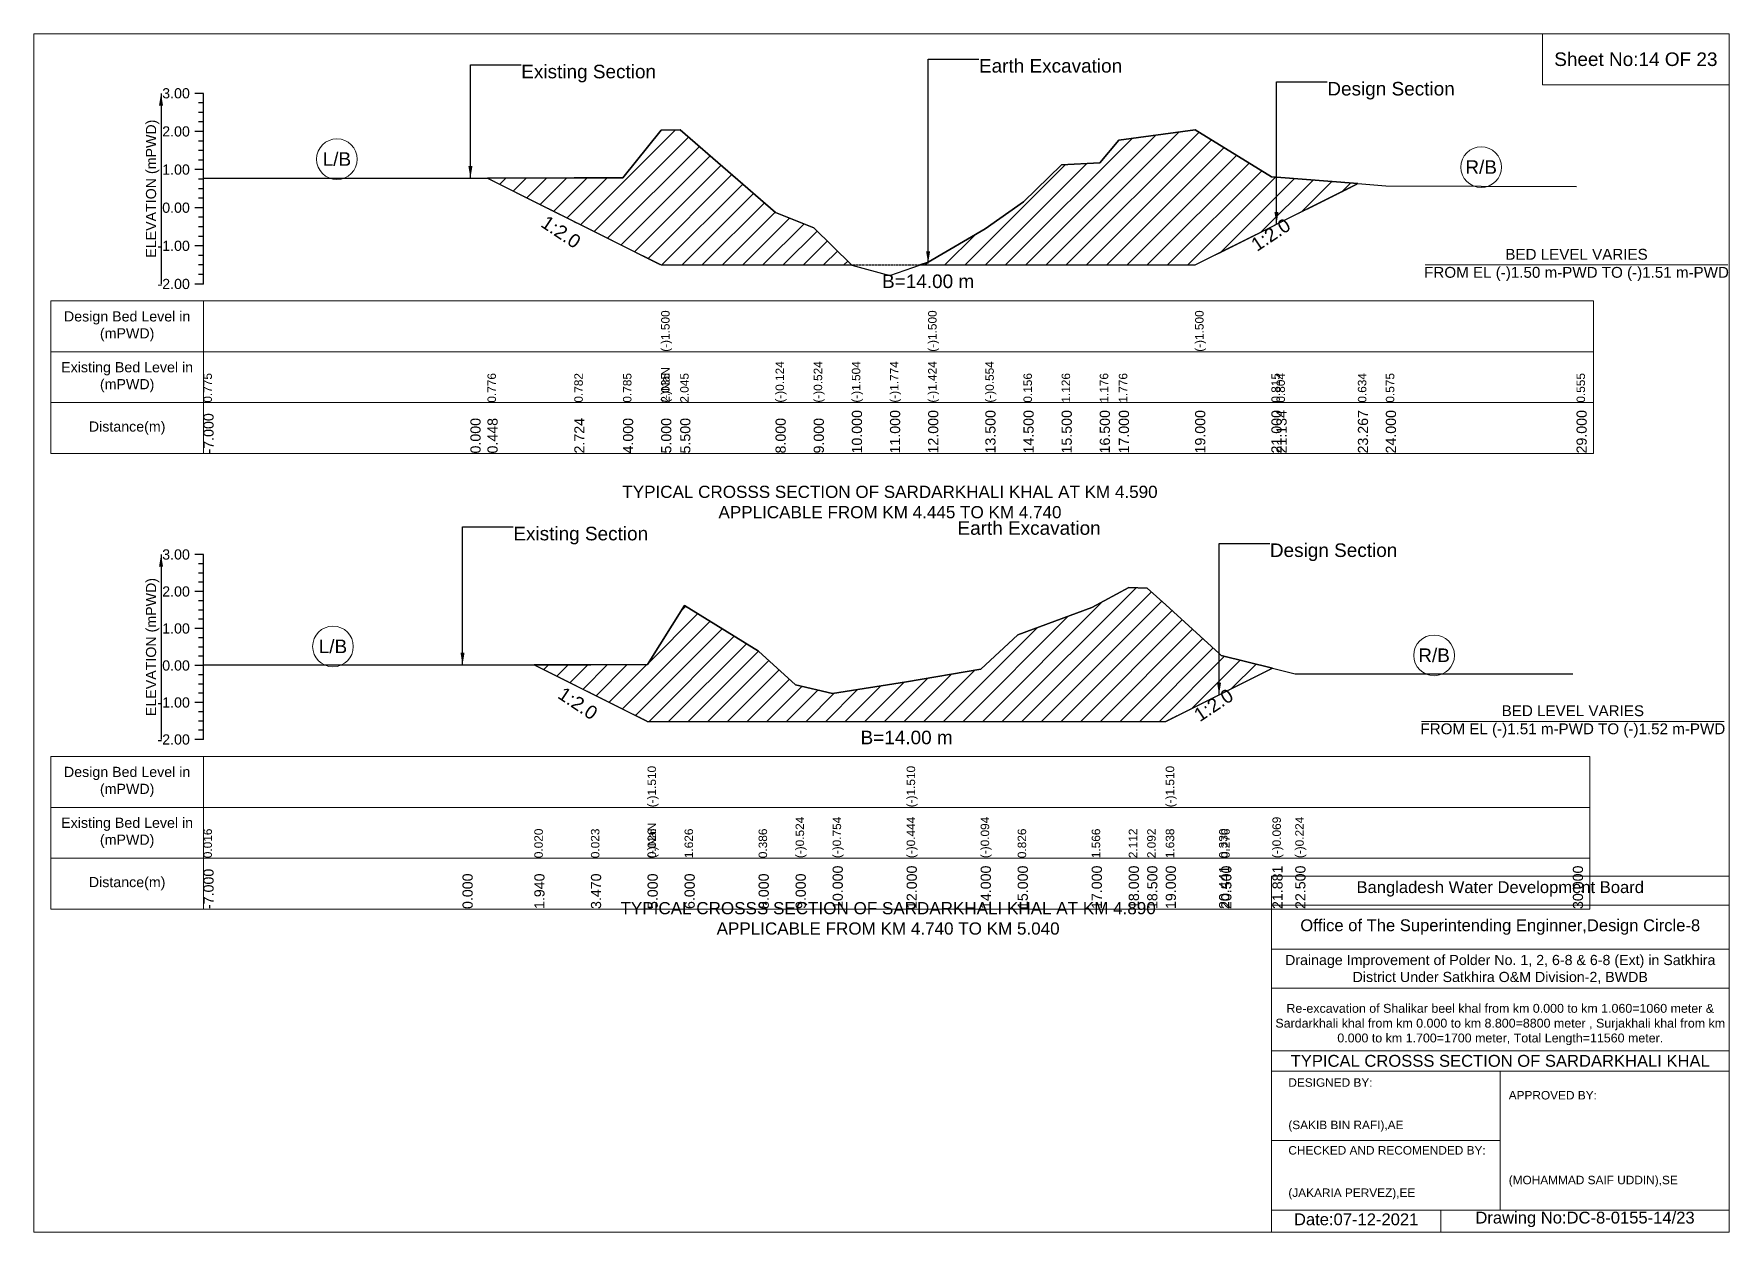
# Model space of a CAD drawing. Header units: inches. Extents: x 93000 to 506000, y -4242 to 0.
# Drawn here: x 230000 to 236000, y -4242 to 0 of the extents above; entities that cross this region are included whole.
import ezdxf

# ---------------------------------------------------------------- set-up
doc = ezdxf.new("R2010")
doc.units = ezdxf.units.IN
doc.header["$LTSCALE"] = 7
doc.header["$MEASUREMENT"] = 0
doc.linetypes.add('DASHED', pattern=[0.75, 0.5, -0.25])
for name, color, linetype, lineweight in [('Cross section Data Border', 7, 'Continuous', 9), ('Cross Section Labels', 7, 'Continuous', 9), ('Design_Bed_Level for Xsection', 7, 'DASHED', 25), ('Existing_Bed_Level for Xsection', 7, 'Continuous', 25), ('Long Section Labels', 7, 'Continuous', 9)]:
    doc.layers.add(name, color=color, linetype=linetype, lineweight=lineweight)
doc.styles.get("Standard").update_dxf_attribs({"font": 'arial.ttf'})
doc.dimstyles.get("Standard").update_dxf_attribs({"dimtxt": 0.18, "dimasz": 0.18, "dimexe": 0.18, "dimexo": 0.0625, "dimgap": 0.09, "dimtad": 0, "dimtih": 1, "dimtoh": 1, "dimdec": 4, "dimzin": 0, "dimdsep": 46, "dimtxsty": 'Standard', "dimcen": 0.09, "dimadec": 0, "dimazin": 0, "dimtfac": 1, "dimtdec": 4, "dimtofl": 0, "dimtmove": 0, "dimatfit": 3, "dimfxl": 1, "dimtolj": 1, "dimtzin": 0, "dimarcsym": 0})

msp = doc.modelspace()

# ---------------------------------------------------------------- texts
at = {"layer": 'Cross section Data Border', "attachment_point": 5}
for s, insert, char_height in [('Sheet No:14 OF 23', (235670, -90), 48), ('Bangladesh Water Development Board', (235190, -3027), 42), ('Office of The Superintending Enginner,Design Circle-8', (235190, -3162), 42)]:
    msp.add_mtext(s, dxfattribs=dict(at, insert=insert, char_height=char_height))
at = {"layer": 'Cross section Data Border'}
for s, insert, char_height, width, attachment_point in [('Design Bed Level in (mPWD)', (230330, -1035.5), 36, 480, 5), ('Existing Bed Level in (mPWD)', (230330, -1215.5), 36, 480, 5), ('Distance(m)', (230330, -1395.5), 36, 480, 5), ('Design Bed Level in (mPWD)', (230330, -2648.2), 36, 480, 5), ('Existing Bed Level in (mPWD)', (230330, -2828.2), 36, 480, 5), ('Distance(m)', (230330, -3008.2), 36, 480, 5), ('Drainage Improvement of Polder No. 1, 2, 6-8 & 6-8 (Ext) in Satkhira District Under Satkhira O&M Division-2, BWDB', (235190, -3312), 36, 1680, 5), ('Re-excavation of Shalikar beel khal from km 0.000 to km 1.060=1060 meter & Sardarkhali khal from km 0.000 to km 8.800=8800 meter , Surjakhali khal from km 0.000 to km 1.700=1700 meter, Total Length=11560 meter.', (235190, -3507), 31.4683, 1620, 5), ('TYPICAL CROSSS SECTION OF SARDARKHALI KHAL', (235190, -3636), 42, 1680, 5), ('DESIGNED BY:^J^J^J(SAKIB BIN RAFI),AE', (234440, -3792), 30, 840, 4), ('APPROVED BY:^J^J^J^J^J^J(MOHAMMAD SAIF UDDIN),SE', (235220, -3912), 30, 840, 4), ('CHECKED AND RECOMENDED BY:^J^J^J(JAKARIA PERVEZ),EE', (234440, -4032), 30, 840, 4), ('Date:07-12-2021', (234680, -4197), 42, 840, 5), ('Drawing No:DC-8-0155-14/23', (235490, -4197), 42, 1320, 5)]:
    msp.add_mtext(s, dxfattribs=dict(at, insert=insert, char_height=char_height, width=width, attachment_point=attachment_point))
at = {"layer": 'Cross Section Labels'}
for s, insert, char_height, attachment_point in [('Existing Section', (231725, -109.3), 48, 1), ('Earth Excavation', (233345, -89), 48, 1), ('Design Section', (234578, -170), 48, 1), ('L/B', (231072.5, -443.4), 48, 5), ('R/B', (235122.5, -471.7), 48, 5), ('BED LEVEL VARIES ^JFROM EL (-)1.50 m-PWD TO (-)1.51 m-PWD', (235460, -818), 38.4, 5), ('B=14.00 m', (233165, -851.8), 48, 2), ('TYPICAL CROSSS SECTION OF SARDARKHALI KHAL AT KM 4.590^JAPPLICABLE FROM KM 4.445 TO KM 4.740', (233030, -1657.5), 43.2, 5), ('Earth Excavation', (233269, -1725.3), 48, 1), ('Existing Section', (231697, -1745), 48, 1), ('Design Section', (234374.7, -1803.9), 48, 1), ('L/B', (231058.5, -2168.6), 48, 5), ('R/B', (234955.8, -2200.1), 48, 5), ('BED LEVEL VARIES ^JFROM EL (-)1.51 m-PWD TO (-)1.52 m-PWD', (235447, -2434), 38.4, 5), ('B=14.00 m', (233089, -2466.8), 48, 2), ('TYPICAL CROSSS SECTION OF SARDARKHALI KHAL AT KM 4.890^JAPPLICABLE FROM KM 4.740 TO KM 5.040', (233023.5, -3131.5), 43.2, 5)]:
    msp.add_mtext(s, dxfattribs=dict(at, insert=insert, char_height=char_height, attachment_point=attachment_point))
at = {"layer": 'Cross Section Labels', "char_height": 48, "attachment_point": 2}
for insert, rotation in [((231879, -681.2), 326.30993), ((234364.3, -690.9), 33.69007), ((231938.8, -2350.2), 326.30993), ((234162, -2356), 33.69007)]:
    msp.add_mtext('1:2.0', dxfattribs=dict(at, insert=insert, rotation=rotation))
at = {"layer": 'Existing_Bed_Level for Xsection', "char_height": 36, "attachment_point": 6}
for s, insert in [('3.00', (230552, -210.5)), ('2.00', (230552, -345.5)), ('1.00', (230552, -480.5)), ('0.00', (230552, -615.5)), ('-1.00', (230552, -750.5)), ('-2.00', (230552, -885.5)), ('3.00', (230552, -1843.2)), ('2.00', (230552, -1974.2)), ('1.00', (230552, -2105.2)), ('0.00', (230552, -2236.2)), ('-1.00', (230552, -2367.2)), ('-2.00', (230552, -2498.2))]:
    msp.add_mtext(s, dxfattribs=dict(at, insert=insert))
at = {"layer": 'Existing_Bed_Level for Xsection', "char_height": 36, "attachment_point": 5, "rotation": 90}
for insert in [(230420, -548), (230420, -2170.7)]:
    msp.add_mtext('ELEVATION (mPWD)', dxfattribs=dict(at, insert=insert))
at = {"layer": 'Long Section Labels', "attachment_point": 1, "rotation": 90}
for s, insert, char_height in [('(-)1.500', (232220, -1125.5), 30), ('(-)1.500', (233165, -1125.5), 30), ('(-)1.500', (234110, -1125.5), 30), ('(-)NaN', (232220, -1305.5), 30), ('(-)NaN', (232220, -1305.5), 30), ('(-)0.124', (232625, -1305.5), 30), ('(-)0.524', (232760, -1305.5), 30), ('(-)1.504', (232895, -1305.5), 30), ('(-)1.774', (233030, -1305.5), 30), ('(-)1.424', (233165, -1305.5), 30), ('(-)1.424', (233165, -1305.5), 30), ('(-)1.424', (233165, -1305.5), 30), ('(-)0.554', (233367.5, -1305.5), 30), ('0.775', (230600, -1305.5), 30), ('0.775', (230600, -1305.5), 30), ('0.776', (231605.4, -1305.5), 30), ('0.782', (231912.7, -1305.5), 30), ('0.785', (232085, -1305.5), 30), ('2.035', (232220, -1305.5), 30), ('2.035', (232220, -1305.5), 30), ('2.045', (232287.5, -1305.5), 30), ('2.045', (232287.5, -1305.5), 30), ('2.045', (232287.5, -1305.5), 30), ('0.156', (233502.5, -1305.5), 30), ('1.126', (233637.5, -1305.5), 30), ('1.176', (233772.5, -1305.5), 30), ('1.776', (233840, -1305.5), 30), ('0.815', (234380, -1305.5), 30), ('0.804', (234398, -1305.5), 30), ('0.634', (234686.1, -1305.5), 30), ('0.575', (234785, -1305.5), 30), ('0.555', (235460, -1305.5), 30), ('-7.000', (230600, -1485.5), 36), ('0.000', (231545, -1485.5), 36), ('0.448', (231605.4, -1485.5), 36), ('2.724', (231912.7, -1485.5), 36), ('4.000', (232085, -1485.5), 36), ('5.000', (232220, -1485.5), 36), ('5.000', (232220, -1485.5), 36), ('5.000', (232220, -1485.5), 36), ('5.500', (232287.5, -1485.5), 36), ('8.000', (232625, -1485.5), 36), ('9.000', (232760, -1485.5), 36), ('10.000', (232895, -1485.5), 36), ('11.000', (233030, -1485.5), 36), ('12.000', (233165, -1485.5), 36), ('12.000', (233165, -1485.5), 36), ('12.000', (233165, -1485.5), 36), ('13.500', (233367.5, -1485.5), 36), ('14.500', (233502.5, -1485.5), 36), ('15.500', (233637.5, -1485.5), 36), ('16.500', (233772.5, -1485.5), 36), ('17.000', (233840, -1485.5), 36), ('19.000', (234110, -1485.5), 36), ('19.000', (234110, -1485.5), 36), ('19.000', (234110, -1485.5), 36), ('21.000', (234380, -1485.5), 36), ('21.134', (234398, -1485.5), 36), ('23.267', (234686.1, -1485.5), 36), ('24.000', (234785, -1485.5), 36), ('29.000', (235460, -1485.5), 36), ('(-)1.510', (232172, -2738.2), 30), ('(-)1.510', (233089, -2738.2), 30), ('(-)1.510', (234006, -2738.2), 30), ('0.016', (230600, -2918.2), 30), ('0.016', (230600, -2918.2), 30), ('0.020', (231771.2, -2918.2), 30), ('0.023', (231971.6, -2918.2), 30), ('(-)NaN', (232172, -2918.2), 30), ('(-)NaN', (232172, -2918.2), 30), ('0.026', (232172, -2918.2), 30), ('0.026', (232172, -2918.2), 30), ('1.626', (232303, -2918.2), 30), ('0.386', (232565, -2918.2), 30), ('(-)0.524', (232696, -2918.2), 30), ('(-)0.754', (232827, -2918.2), 30), ('(-)0.444', (233089, -2918.2), 30), ('(-)0.444', (233089, -2918.2), 30), ('(-)0.094', (233351, -2918.2), 30), ('0.826', (233482, -2918.2), 30), ('1.566', (233744, -2918.2), 30), ('2.112', (233875, -2918.2), 30), ('2.092', (233940.5, -2918.2), 30), ('1.638', (234006, -2918.2), 30), ('1.638', (234006, -2918.2), 30), ('1.638', (234006, -2918.2), 30), ('0.330', (234194.7, -2918.2), 30), ('0.276', (234202.5, -2918.2), 30), ('(-)0.069', (234383.5, -2918.2), 30), ('(-)0.224', (234464.5, -2918.2), 30), ('(-)0.224', (234464.5, -2918.2), 30), ('-7.000', (230600, -3098.2), 36), ('0.000', (231517, -3098.2), 36), ('1.940', (231771.2, -3098.2), 36), ('3.470', (231971.6, -3098.2), 36), ('5.000', (232172, -3098.2), 36), ('5.000', (232172, -3098.2), 36), ('5.000', (232172, -3098.2), 36), ('6.000', (232303, -3098.2), 36), ('8.000', (232565, -3098.2), 36), ('9.000', (232696, -3098.2), 36), ('10.000', (232827, -3098.2), 36), ('12.000', (233089, -3098.2), 36), ('12.000', (233089, -3098.2), 36), ('12.000', (233089, -3098.2), 36), ('14.000', (233351, -3098.2), 36), ('15.000', (233482, -3098.2), 36), ('17.000', (233744, -3098.2), 36), ('18.000', (233875, -3098.2), 36), ('18.500', (233940.5, -3098.2), 36), ('19.000', (234006, -3098.2), 36), ('19.000', (234006, -3098.2), 36), ('19.000', (234006, -3098.2), 36), ('20.441', (234194.7, -3098.2), 36), ('20.500', (234202.5, -3098.2), 36), ('21.881', (234383.5, -3098.2), 36), ('22.500', (234464.5, -3098.2), 36), ('30.000', (235447, -3098.2), 36)]:
    msp.add_mtext(s, dxfattribs=dict(at, insert=insert, char_height=char_height))

# ---------------------------------------------------------------- hatches: boundary and pattern name
at = {"layer": 'Existing_Bed_Level for Xsection'}
h = msp.add_hatch(dxfattribs=at)
h.set_pattern_fill('ANSI31', color=256, scale=405, style=0)
h.paths.add_polyline_path([(231605.4, -510.7), (231912.7, -664.4), (232085, -750.5), (232220, -818), (232287.5, -818), (232625, -818), (232760, -818), (232894.4, -818), (232760, -686.2), (232625, -632.2), (232287.5, -339.4), (232220, -340.8), (232085, -509.5), (231912.7, -510)])
h = msp.add_hatch(dxfattribs=at)
h.set_pattern_fill('ANSI31', color=256, scale=405, style=0)
h.paths.add_polyline_path([(233135.7, -818), (233165, -818), (233367.5, -818), (233502.5, -818), (233637.5, -818), (233772.5, -818), (233840, -818), (234110, -818), (234380, -683), (234398, -674), (234686.1, -530), (234398, -506.9), (234380, -505.5), (234110, -339.4), (233840, -375.8), (233772.5, -456.8), (233637.5, -463.5), (233502.5, -594.5), (233367.5, -690.3), (233165, -807.8)])
h = msp.add_hatch(dxfattribs=at)
h.set_pattern_fill('ANSI31', color=256, scale=393, style=0)
h.paths.add_polyline_path([(231771.2, -2233.6), (231971.6, -2333.8), (232172, -2434), (232303, -2434), (232565, -2434), (232696, -2434), (232827, -2434), (233089, -2434), (233351, -2434), (233482, -2434), (233744, -2434), (233875, -2434), (233940.5, -2434), (234006, -2434), (234194.7, -2339.7), (234202.5, -2335.8), (234383.5, -2245.3), (234202.5, -2200.1), (234194.7, -2193), (234006, -2021.6), (233940.5, -1962.2), (233875, -1959.6), (233744, -2031.1), (233482, -2128), (233351, -2248.5), (233089, -2294.4), (232827, -2335), (232696, -2304.9), (232565, -2185.7), (232303, -2023.2), (232172, -2232.8), (231971.6, -2233.2)])

# ---------------------------------------------------------------- linework, layer by layer
at = {"layer": 'Cross section Data Border'}
for points in [[(230000, 0), (236000, 0), (236000, -4242), (230000, -4242)], [(235340, 0), (236000, 0), (236000, -180), (235340, -180)], [(230060, -945.5), (235520, -945.5), (235520, -1485.5), (230060, -1485.5)], [(230060, -2558.2), (235507, -2558.2), (235507, -3098.2), (230060, -3098.2)]]:
    msp.add_lwpolyline(points, close=True, dxfattribs=at)
for points in [[(230600, -945.5), (230600, -1485.5)], [(230060, -1125.5), (235520, -1125.5)], [(230060, -1305.5), (235520, -1305.5)], [(230600, -2558.2), (230600, -3098.2)], [(230060, -2738.2), (235507, -2738.2)], [(230060, -2918.2), (235507, -2918.2)], [(234380, -4242), (234380, -2982), (236000, -2982)], [(234380, -3084), (236000, -3084)], [(234380, -3240), (236000, -3240)], [(234380, -3378), (236000, -3378)], [(234380, -3600), (236000, -3600)], [(234380, -3672), (236000, -3672)], [(235190, -3672), (235190, -4164)], [(234380, -3918), (235190, -3918)], [(234380, -4164), (236000, -4164)], [(234980, -4164), (234980, -4242)]]:
    msp.add_lwpolyline(points, dxfattribs=at)
at = {"layer": 'Cross Section Labels'}
for points in [[(234924.2, -818), (235995.8, -818)], [(234911.2, -2434), (235982.8, -2434)]]:
    msp.add_lwpolyline(points, dxfattribs=at)
for centre in [(231072.5, -443.4), (235122.5, -471.7), (231058.5, -2168.6), (234955.8, -2200.1)]:
    msp.add_circle(centre, 72, dxfattribs=at)
at = {"layer": 'Design_Bed_Level for Xsection'}
for points in [[(231605.4, -510.7), (231912.7, -664.4), (232220, -818), (233165, -818), (234110, -818), (234398, -674), (234686.1, -530)], [(231771.2, -2233.6), (231971.6, -2333.8), (232172, -2434), (233089, -2434), (234006, -2434), (234194.7, -2339.7), (234383.5, -2245.3)]]:
    msp.add_lwpolyline(points, dxfattribs=at)
at = {"layer": 'Existing_Bed_Level for Xsection'}
for points in [[(230600, -210.5), (230570, -210.5)], [(230600, -885.5), (230600, -750.5), (230600, -615.5), (230600, -480.5), (230600, -345.5), (230600, -210.5)], [(230600, -244.3), (230582, -244.3)], [(230600, -278), (230582, -278)], [(230600, -345.5), (230570, -345.5)], [(230600, -311.8), (230582, -311.8)], [(230600, -510.9), (231545, -510.9), (231605.4, -510.7), (231912.7, -510), (232085, -509.5), (232220, -340.8), (232220, -340.8), (232287.5, -339.4), (232625, -632.2), (232760, -686.2), (232895, -818.5), (233030, -855), (233165, -807.8), (233165, -807.8), (233367.5, -690.3), (233502.5, -594.5), (233637.5, -463.5), (233772.5, -456.8), (233840, -375.8), (234110, -339.4), (234110, -339.4), (234380, -505.5), (234398, -506.9), (234686.1, -530), (234785, -537.9), (235460, -540.6)], [(230600, -379.3), (230582, -379.3)], [(230600, -413), (230582, -413)], [(230600, -446.8), (230582, -446.8)], [(230600, -480.5), (230570, -480.5)], [(230600, -514.3), (230582, -514.3)], [(230600, -548), (230582, -548)], [(230600, -581.8), (230582, -581.8)], [(230600, -615.5), (230570, -615.5)], [(230600, -649.3), (230582, -649.3)], [(230600, -683), (230582, -683)], [(230600, -716.8), (230582, -716.8)], [(230600, -750.5), (230570, -750.5)], [(230600, -784.3), (230582, -784.3)], [(230600, -818), (230582, -818)], [(230600, -885.5), (230570, -885.5)], [(230600, -851.8), (230582, -851.8)], [(230600, -1843.2), (230570, -1843.2)], [(230600, -2498.2), (230600, -2367.2), (230600, -2236.2), (230600, -2105.2), (230600, -1974.2), (230600, -1843.2)], [(230600, -1876), (230582, -1876)], [(230600, -1908.7), (230582, -1908.7)], [(230600, -1974.2), (230570, -1974.2)], [(230600, -1941.5), (230582, -1941.5)], [(230600, -2234.1), (231517, -2234.1), (231771.2, -2233.6), (231971.6, -2233.2), (232172, -2232.8), (232172, -2232.8), (232303, -2023.2), (232565, -2185.7), (232696, -2304.9), (232827, -2335), (233089, -2294.4), (233089, -2294.4), (233351, -2248.5), (233482, -2128), (233744, -2031.1), (233875, -1959.6), (233940.5, -1962.2), (234006, -2021.6), (234006, -2021.6), (234194.7, -2193), (234202.5, -2200.1), (234383.5, -2245.3), (234464.5, -2265.6), (235447, -2265.6)], [(230600, -2007), (230582, -2007)], [(230600, -2039.7), (230582, -2039.7)], [(230600, -2072.5), (230582, -2072.5)], [(230600, -2105.2), (230570, -2105.2)], [(230600, -2138), (230582, -2138)], [(230600, -2170.7), (230582, -2170.7)], [(230600, -2203.5), (230582, -2203.5)], [(230600, -2236.2), (230570, -2236.2)], [(230600, -2269), (230582, -2269)], [(230600, -2301.7), (230582, -2301.7)], [(230600, -2334.5), (230582, -2334.5)], [(230600, -2367.2), (230570, -2367.2)], [(230600, -2400), (230582, -2400)], [(230600, -2432.7), (230582, -2432.7)], [(230600, -2498.2), (230570, -2498.2)], [(230600, -2465.5), (230582, -2465.5)]]:
    msp.add_lwpolyline(points, dxfattribs=at)
for points in [[(231605.4, -510.7), (231605.4, -510.7), (231912.7, -664.4), (232085, -750.5), (232220, -818), (232220, -818), (232287.5, -818), (232625, -818), (232760, -818), (232894.4, -818), (232760, -686.2), (232625, -632.2), (232287.5, -339.4), (232220, -340.8), (232220, -340.8), (232085, -509.5), (231912.7, -510), (231605.4, -510.7)], [(233135.7, -818), (233165, -818), (233165, -818), (233367.5, -818), (233502.5, -818), (233637.5, -818), (233772.5, -818), (233840, -818), (234110, -818), (234110, -818), (234380, -683), (234398, -674), (234686.1, -530), (234398, -506.9), (234380, -505.5), (234110, -339.4), (234110, -339.4), (233840, -375.8), (233772.5, -456.8), (233637.5, -463.5), (233502.5, -594.5), (233367.5, -690.3), (233165, -807.8), (233165, -807.8)], [(231771.2, -2233.6), (231771.2, -2233.6), (231971.6, -2333.8), (232172, -2434), (232172, -2434), (232303, -2434), (232565, -2434), (232696, -2434), (232827, -2434), (233089, -2434), (233089, -2434), (233351, -2434), (233482, -2434), (233744, -2434), (233875, -2434), (233940.5, -2434), (234006, -2434), (234006, -2434), (234194.7, -2339.7), (234202.5, -2335.8), (234383.5, -2245.3), (234202.5, -2200.1), (234194.7, -2193), (234006, -2021.6), (234006, -2021.6), (233940.5, -1962.2), (233875, -1959.6), (233744, -2031.1), (233482, -2128), (233351, -2248.5), (233089, -2294.4), (233089, -2294.4), (232827, -2335), (232696, -2304.9), (232565, -2185.7), (232303, -2023.2), (232172, -2232.8), (232172, -2232.8), (231971.6, -2233.2), (231771.2, -2233.6)]]:
    msp.add_lwpolyline(points, close=True, dxfattribs=at)

msp.set_redraw_order([(e.dxf.handle, doc.entitydb.next_handle()) for e in msp.query("TEXT MTEXT ATTDEF DIMENSION ARC_DIMENSION")])  # texts and dimensions are drawn at this point

# ---------------------------------------------------------------- leaders
at = {"layer": 'Cross Section Labels', "annotation_type": 0, "has_hookline": 1, "hookline_direction": 0}
for points, text_width in [([(231545, -510.9), (231545, -109.3), (231724.9, -109.3)], 467.2), ([(233165, -812.9), (233165, -89), (233344.9, -89)], 497), ([(234398, -674), (234398, -170), (234577.9, -170)], 441.2), ([(231517, -2234.1), (231517, -1745), (231696.9, -1745)], 467.2), ([(234194.7, -2339.7), (234194.7, -1803.9), (234374.6, -1803.9)], 441.2)]:
    msp.add_leader(points, dimstyle='Standard', override={"dimasz": 43.2}, dxfattribs=dict(at, text_width=text_width))
at = {"layer": 'Existing_Bed_Level for Xsection'}
for points in [[(230450, -210.5), (230450, -885.5)], [(230450, -1843.2), (230450, -2498.2)]]:
    msp.add_leader(points, dimstyle='Standard', override={"dimasz": 43.2}, dxfattribs=at)

doc.saveas('drawing.dxf')
